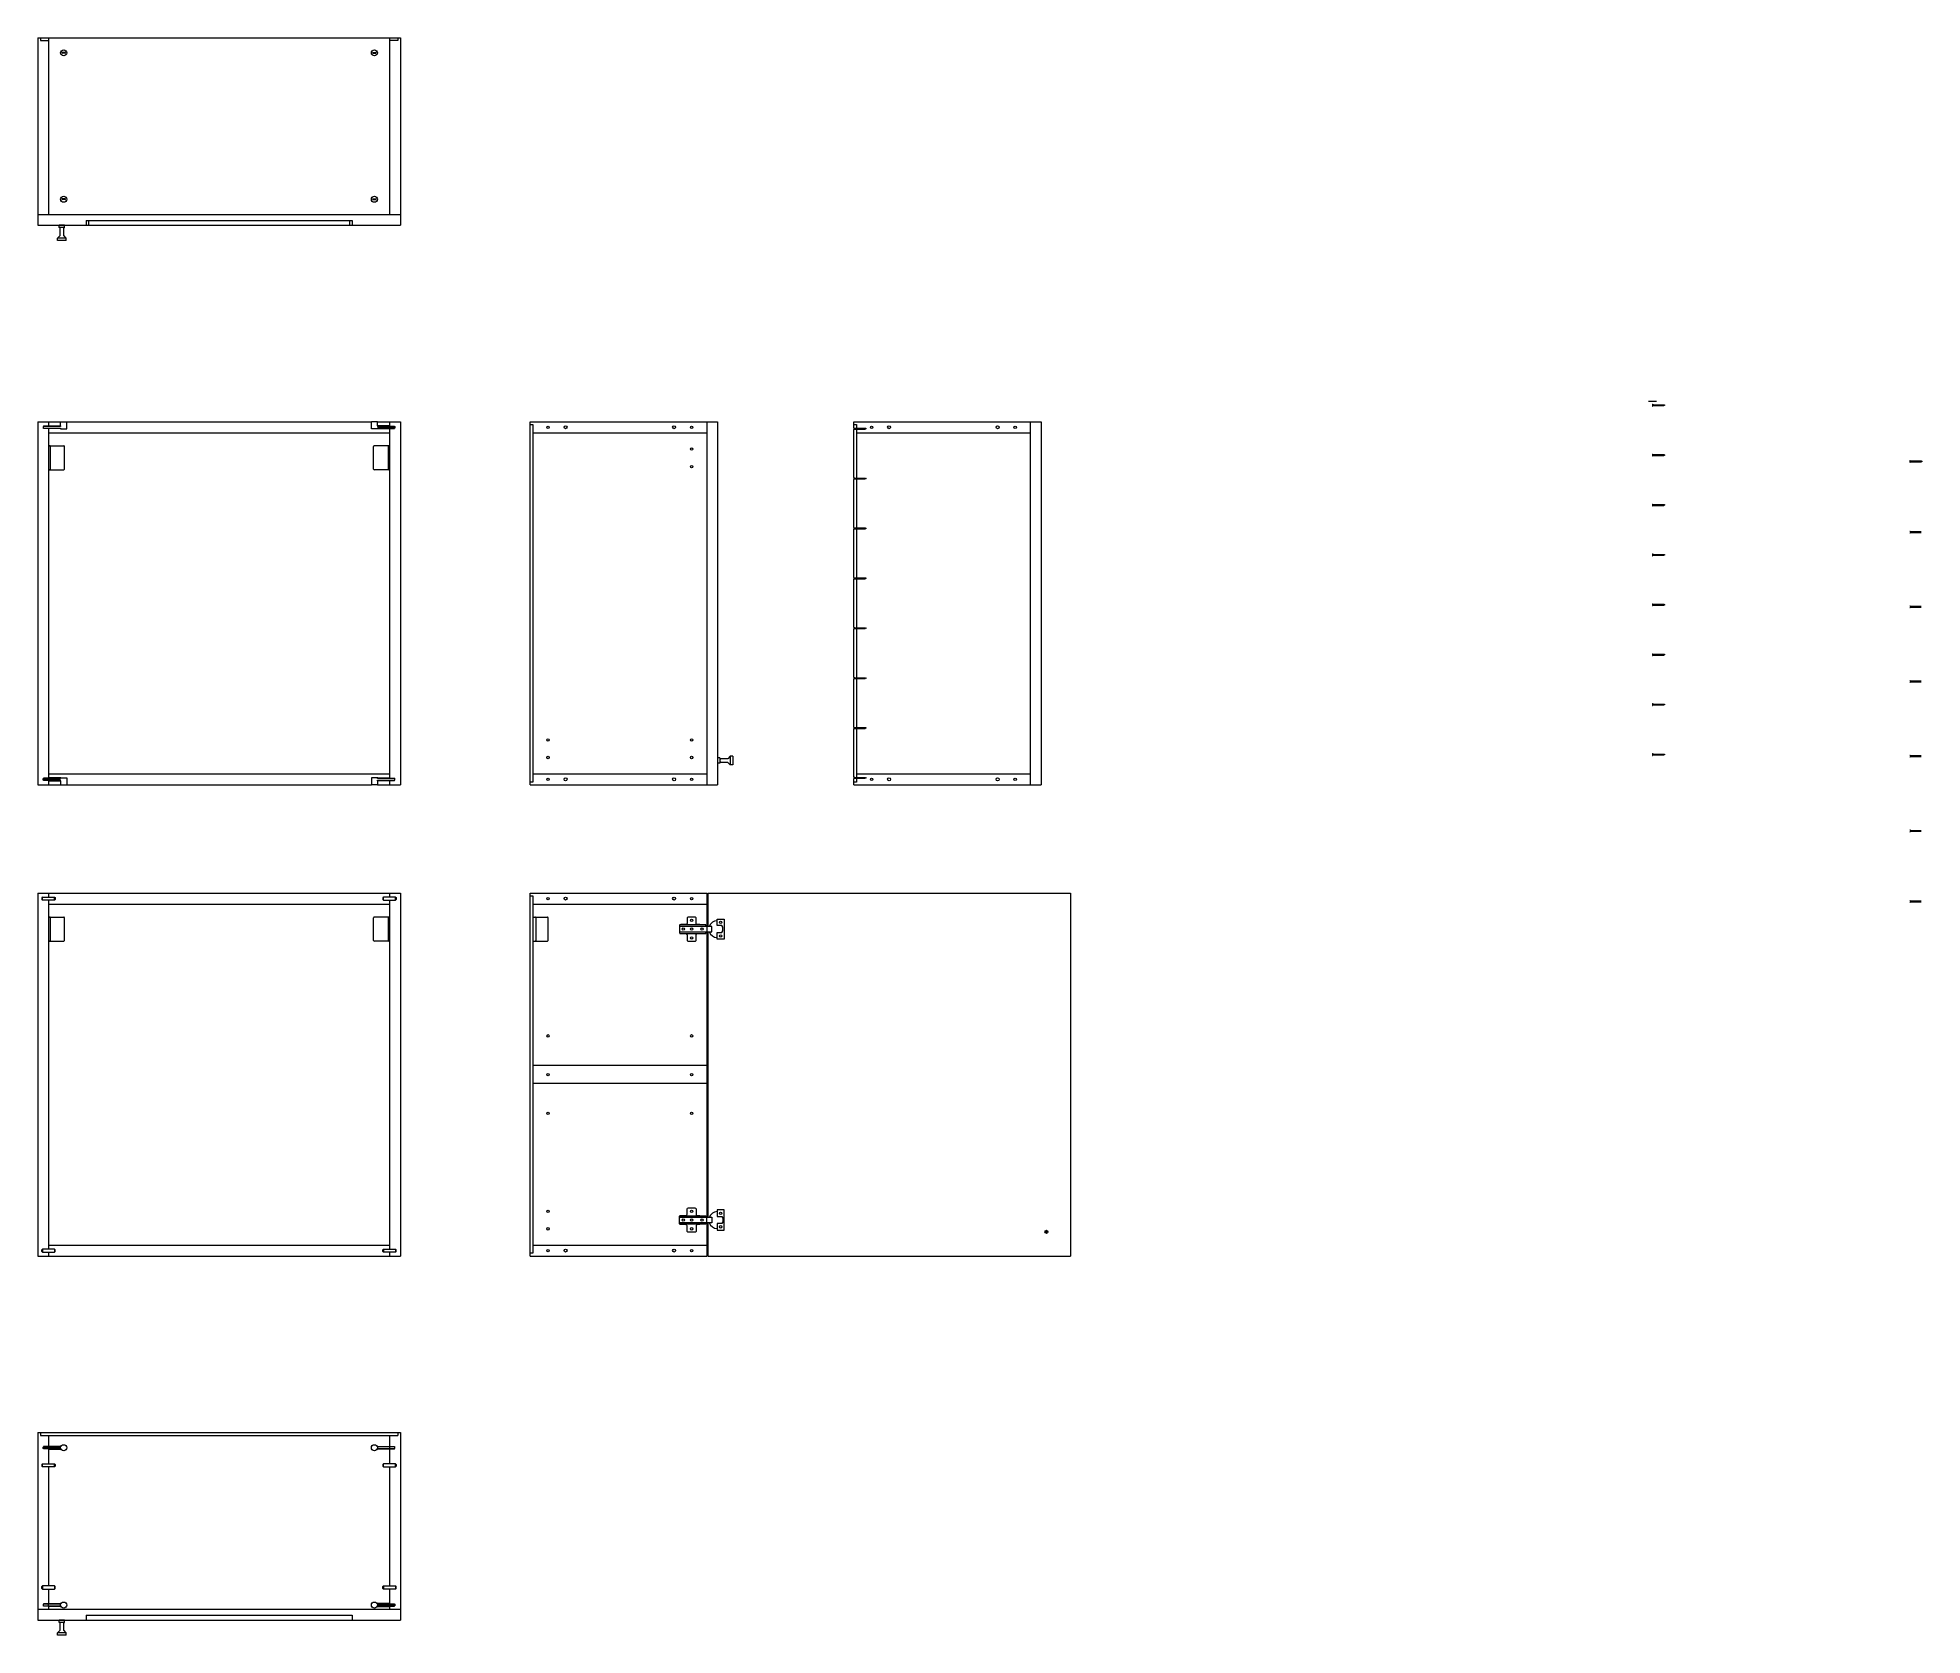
# Model space of a CAD drawing. Header units: centimetres. Extents: x -752 to 647, y -388 to 607.
# Drawn here: x 335.1 to 646.9, y -235.8 to 28.3 of the extents above; entities that cross this region are included whole.
import ezdxf

# ---------------------------------------------------------------- set-up
doc = ezdxf.new("R2010")
doc.units = ezdxf.units.CM
doc.header["$MEASUREMENT"] = 0
for name, color, linetype, lineweight in [('0_Num_Penna__6', 6, 'Continuous', 18), ('A-FURN_Num_Penna__252_Num_Penna__252_Num_Penna__3_Num_Penna__252_Num_Penna__252_Num_Penna__252_Num_Penna__252_Num_Penna__252_Num_Penna__252_Num_Penna__252_Num_Penna__252_Num_Penna__252_Num_Penna__252_Num_Penna__252_Num_Penna__5', 5, 'Continuous', 18), ('A-FURN_Num_Penna__252_Num_Penna__252_Num_Penna__3_Num_Penna__252_Num_Penna__252_Num_Penna__252_Num_Penna__252_Num_Penna__252_Num_Penna__252_Num_Penna__252_Num_Penna__252_Num_Penna__252_Num_Penna__252_Num_Penna__252_Num_Penna__6', 6, 'Continuous', 18), ('A-SECT-PATT_Num_Penna__6_Num_Penna__6_Num_Penna__6_Num_Penna__6_Num_Penna__6_Num_Penna__6_Num_Penna__6_Num_Penna__6_Num_Penna__6_Num_Penna__6_Num_Penna__6_Num_Penna__6_Num_Penna__6_Num_Penna__2', 2, 'Continuous', 18), ('A-SECT-PATT_Num_Penna__6_Num_Penna__6_Num_Penna__6_Num_Penna__6_Num_Penna__6_Num_Penna__6_Num_Penna__6_Num_Penna__6_Num_Penna__6_Num_Penna__6_Num_Penna__6_Num_Penna__6_Num_Penna__6_Num_Penna__6', 6, 'Continuous', 18), ('INFO_Num_Penna__2_Num_Penna__2_Num_Penna__2_Num_Penna__2_Num_Penna__5', 5, 'Continuous', 18), ('PDF _Geometria_Num_Penna__5', 5, 'Continuous', 18), ('PDF10_Geometry_Num_Penna__7_Num_Penna__7_Num_Penna__7_Num_Penna__7_Num_Penna__7_Num_Penna__7_Num_Penna__7_Num_Penna__6', 6, 'Continuous', 18), ('PDF10_Solid Fills_Num_Penna__5_Num_Penna__5_Num_Penna__5_Num_Penna__5_Num_Penna__5_Num_Penna__5_Num_Penna__5_Num_Penna__5', 5, 'Continuous', 18), ('PDF10_Solid Fills_Num_Penna__82_Num_Penna__82_Num_Penna__82_Num_Penna__82_Num_Penna__82_Num_Penna__82_Num_Penna__82_Num_Penna__82', 82, 'Continuous', 18), ('PDF16_Geometry_Num_Penna__5_Num_Penna__5_Num_Penna__5_Num_Penna__5_Num_Penna__5_Num_Penna__5_Num_Penna__5_Num_Penna__5_Num_Penna__5_Num_Penna__5_Num_Penna__5_Num_Penna__5_Num_Penna__5_Num_Penna__5', 5, 'Continuous', 18), ('PDF16_Geometry_Num_Penna__6_Num_Penna__6_Num_Penna__3_Num_Penna__3_Num_Penna__3_Num_Penna__3_Num_Penna__3_Num_Penna__3_Num_Penna__3_Num_Penna__3_Num_Penna__3_Num_Penna__3_Num_Penna__3_Num_Penna__3', 3, 'Continuous', 18), ('PDF16_Geometry_Num_Penna__6_Num_Penna__6_Num_Penna__6_Num_Penna__6_Num_Penna__6_Num_Penna__6_Num_Penna__6_Num_Penna__6_Num_Penna__6_Num_Penna__6_Num_Penna__6_Num_Penna__6_Num_Penna__6_Num_Penna__2', 2, 'Continuous', 18), ('PDF16_Geometry_Num_Penna__6_Num_Penna__6_Num_Penna__6_Num_Penna__6_Num_Penna__6_Num_Penna__6_Num_Penna__6_Num_Penna__6_Num_Penna__6_Num_Penna__6_Num_Penna__6_Num_Penna__6_Num_Penna__6_Num_Penna__5', 5, 'Continuous', 18), ('PDF16_Geometry_Num_Penna__6_Num_Penna__6_Num_Penna__6_Num_Penna__6_Num_Penna__6_Num_Penna__6_Num_Penna__6_Num_Penna__6_Num_Penna__6_Num_Penna__6_Num_Penna__6_Num_Penna__6_Num_Penna__6_Num_Penna__6', 6, 'Continuous', 18), ('PDF22_Geometry_Num_Penna__1_Num_Penna__255_Num_Penna__255_Num_Penna__255_Num_Penna__255_Num_Penna__5', 5, 'Continuous', 18), ('PDF22_Geometry_Num_Penna__1_Num_Penna__255_Num_Penna__255_Num_Penna__255_Num_Penna__255_Num_Penna__6', 6, 'Continuous', 18), ('PDF22_Geometry_Num_Penna__1_Num_Penna__255_Num_Penna__3_Num_Penna__3_Num_Penna__6', 6, 'Continuous', 18), ('PDF22_Geometry_Num_Penna__1_Num_Penna__255_Num_Penna__5_Num_Penna__5_Num_Penna__5', 5, 'Continuous', 18), ('PDF22_Solid Fills_Num_Penna__7_Num_Penna__7_Num_Penna__254_Num_Penna__254_Num_Penna__254_Num_Penna__254', 254, 'Continuous', 18), ('PDF2_Geometry_Num_Penna__7_Num_Penna__7_Num_Penna__7_Num_Penna__7_Num_Penna__7_Num_Penna__7_Num_Penna__7_Num_Penna__5', 5, 'Continuous', 18), ('PDF2_Geometry_Num_Penna__7_Num_Penna__7_Num_Penna__7_Num_Penna__7_Num_Penna__7_Num_Penna__7_Num_Penna__7_Num_Penna__6', 6, 'Continuous', 18), ('VITE_Num_Penna__5', 5, 'Continuous', 18), ('VITE_Num_Penna__6', 6, 'Continuous', 18)]:
    doc.layers.add(name, color=color, linetype=linetype, lineweight=lineweight)

msp = doc.modelspace()

# ---------------------------------------------------------------- linework, layer by layer
at = {"layer": '0_Num_Penna__6', "color": 6, "linetype": 'Continuous', "lineweight": 18}
for p, q in [((336.93, -35.84), (338.93, -35.84)), ((338.93, -35.84), (338.93, -35.17)), ((338.93, -36.32), (338.93, -36.3)), ((338.93, -36.32), (339.93, -36.32)), ((339.93, -36.32), (339.93, -35.17)), ((390.33, -36.32), (390.33, -35.17)), ((391.33, -36.32), (390.33, -36.32)), ((391.33, -35.84), (391.33, -35.17)), ((393.33, -35.84), (391.33, -35.84)), ((391.33, -36.32), (391.33, -36.3)), ((336.93, -94.5), (338.93, -94.5)), ((338.93, -94.01), (339.93, -94.01)), ((338.93, -94.01), (338.93, -94.04)), ((338.93, -94.5), (338.93, -95.17)), ((339.93, -94.01), (339.93, -94.04)), ((339.93, -94.04), (339.93, -95.17)), ((391.33, -94.01), (390.33, -94.01)), ((390.33, -94.01), (390.33, -94.04)), ((390.33, -94.04), (390.33, -95.17)), ((391.33, -94.01), (391.33, -94.04)), ((393.33, -94.5), (391.33, -94.5)), ((391.33, -94.5), (391.33, -95.17)), ((335.93, -113.74), (335.83, -113.84)), ((335.83, -113.84), (335.83, -114.14)), ((335.93, -114.24), (335.83, -114.14)), ((337.93, -113.74), (338.03, -113.84)), ((337.93, -114.24), (338.03, -114.14)), ((338.03, -113.84), (338.03, -114.14)), ((392.33, -113.74), (392.23, -113.84)), ((392.23, -113.84), (392.23, -114.14)), ((392.33, -114.24), (392.23, -114.14)), ((394.33, -113.74), (394.43, -113.84)), ((394.33, -114.24), (394.43, -114.14)), ((394.43, -113.84), (394.43, -114.14)), ((335.93, -171.94), (335.83, -172.04)), ((335.83, -172.34), (335.83, -172.04)), ((335.93, -172.44), (335.83, -172.34)), ((337.93, -171.94), (338.03, -172.04)), ((337.93, -172.44), (338.03, -172.34)), ((338.03, -172.34), (338.03, -172.04)), ((392.33, -171.94), (392.23, -172.04)), ((392.23, -172.34), (392.23, -172.04)), ((392.33, -172.44), (392.23, -172.34)), ((394.33, -171.94), (394.43, -172.04)), ((394.33, -172.44), (394.43, -172.34)), ((394.43, -172.34), (394.43, -172.04)), ((336.93, -205.02), (338.99, -205.02)), ((393.33, -205.02), (391.27, -205.02)), ((335.93, -207.44), (335.83, -207.54)), ((335.83, -207.54), (335.83, -207.84)), ((335.93, -207.94), (335.83, -207.84)), ((337.93, -207.44), (338.03, -207.54)), ((337.93, -207.94), (338.03, -207.84)), ((338.03, -207.54), (338.03, -207.84)), ((392.33, -207.44), (392.23, -207.54)), ((392.23, -207.54), (392.23, -207.84)), ((392.33, -207.94), (392.23, -207.84)), ((394.33, -207.44), (394.43, -207.54)), ((394.33, -207.94), (394.43, -207.84)), ((394.43, -207.54), (394.43, -207.84)), ((335.93, -227.64), (335.83, -227.74)), ((335.83, -228.04), (335.83, -227.74)), ((335.93, -228.14), (335.83, -228.04)), ((336.93, -230.56), (338.99, -230.56)), ((337.93, -227.64), (338.03, -227.74)), ((337.93, -228.14), (338.03, -228.04)), ((338.03, -228.04), (338.03, -227.74)), ((393.33, -230.56), (391.27, -230.56)), ((392.33, -227.64), (392.23, -227.74)), ((392.23, -228.04), (392.23, -227.74)), ((392.33, -228.14), (392.23, -228.04)), ((394.33, -227.64), (394.43, -227.74)), ((394.33, -228.14), (394.43, -228.04)), ((394.43, -228.04), (394.43, -227.74))]:
    msp.add_line(p, q, dxfattribs=at)
for p in [(338.93, -94.04), (391.33, -94.04)]:
    msp.add_point(p, dxfattribs=at)
at = {"layer": 'A-FURN_Num_Penna__252_Num_Penna__252_Num_Penna__3_Num_Penna__252_Num_Penna__252_Num_Penna__252_Num_Penna__252_Num_Penna__252_Num_Penna__252_Num_Penna__252_Num_Penna__252_Num_Penna__252_Num_Penna__252_Num_Penna__252_Num_Penna__5', "color": 5, "linetype": 'Continuous', "lineweight": 18}
for p, q in [((602.25, -32.26), (602.25, -32.56)), ((602.31, -32.34), (602.31, -32.48)), ((336.93, -35.87), (336.93, -35.94)), ((336.93, -36.2), (336.93, -36.26)), ((393.33, -35.87), (393.33, -35.94)), ((393.33, -36.2), (393.33, -36.26)), ((470.12, -36.14), (470.12, -36.44)), ((470.18, -36.22), (470.18, -36.36)), ((602.25, -40.51), (602.25, -40.81)), ((602.31, -40.59), (602.31, -40.73)), ((644.82, -41.56), (644.82, -41.86)), ((644.88, -41.63), (644.88, -41.78)), ((470.12, -44.39), (470.12, -44.69)), ((470.18, -44.47), (470.18, -44.61)), ((602.25, -48.76), (602.25, -49.06)), ((602.31, -48.84), (602.31, -48.98)), ((470.18, -52.72), (470.18, -52.86)), ((602.25, -57.01), (602.25, -57.31)), ((602.31, -57.09), (602.31, -57.23)), ((470.12, -60.89), (470.12, -61.19)), ((470.18, -60.97), (470.18, -61.11)), ((602.25, -65.26), (602.25, -65.56)), ((602.31, -65.34), (602.31, -65.48)), ((470.12, -69.14), (470.12, -69.44)), ((470.18, -69.22), (470.18, -69.36)), ((602.25, -73.51), (602.25, -73.81)), ((602.31, -73.59), (602.31, -73.73)), ((470.12, -77.39), (470.12, -77.69)), ((470.18, -77.47), (470.18, -77.61)), ((602.25, -81.76), (602.25, -82.06)), ((602.31, -81.84), (602.31, -81.98)), ((470.12, -85.64), (470.12, -85.94)), ((470.18, -85.72), (470.18, -85.86)), ((602.25, -90.01), (602.25, -90.31)), ((602.31, -90.09), (602.31, -90.23)), ((336.93, -94.14), (336.93, -94.07)), ((336.93, -94.46), (336.93, -94.4)), ((393.33, -94.14), (393.33, -94.07)), ((393.33, -94.46), (393.33, -94.4)), ((470.12, -93.89), (470.12, -94.19)), ((470.18, -93.97), (470.18, -94.11)), ((445.8, -118.59), (445.8, -119.49)), ((445.8, -167.59), (445.8, -166.69)), ((336.93, -204.59), (336.93, -204.99)), ((393.33, -204.59), (393.33, -204.99)), ((336.93, -230.99), (336.93, -230.59)), ((393.33, -230.99), (393.33, -230.59))]:
    msp.add_line(p, q, dxfattribs=at)
for centre in [(422.45, -36.07), (440.4, -36.07), (475.97, -36.07), (493.92, -36.07), (422.45, -94.27), (440.4, -94.27), (475.97, -94.27), (493.92, -94.27), (422.45, -113.99), (440.4, -113.99), (422.45, -172.19), (440.4, -172.19)]:
    msp.add_circle(centre, 0.25, dxfattribs=at)
at = {"layer": 'A-FURN_Num_Penna__252_Num_Penna__252_Num_Penna__3_Num_Penna__252_Num_Penna__252_Num_Penna__252_Num_Penna__252_Num_Penna__252_Num_Penna__252_Num_Penna__252_Num_Penna__252_Num_Penna__252_Num_Penna__252_Num_Penna__252_Num_Penna__6', "color": 6, "linetype": 'Continuous', "lineweight": 18}
for p, q in [((602.25, -32.26), (602.31, -32.26)), ((602.25, -32.56), (602.31, -32.56)), ((602.31, -32.26), (602.31, -32.34)), ((602.31, -32.34), (604.14, -32.34)), ((602.31, -32.48), (604.14, -32.48)), ((602.31, -32.48), (602.31, -32.56)), ((336.93, -35.87), (336.1, -35.87)), ((336.1, -35.87), (336.1, -35.94)), ((336.1, -36.26), (336.1, -36.2)), ((336.93, -36.26), (336.1, -36.26)), ((393.33, -35.87), (394.16, -35.87)), ((393.33, -36.26), (394.16, -36.26)), ((394.16, -35.87), (394.16, -35.94)), ((394.16, -36.26), (394.16, -36.2)), ((470.12, -36.14), (470.18, -36.14)), ((470.12, -36.44), (470.18, -36.44)), ((470.18, -36.14), (470.18, -36.22)), ((470.18, -36.22), (472.02, -36.22)), ((470.18, -36.36), (472.02, -36.36)), ((470.18, -36.36), (470.18, -36.44)), ((602.25, -40.51), (602.31, -40.51)), ((602.31, -40.51), (602.31, -40.59)), ((602.25, -40.81), (602.31, -40.81)), ((602.31, -40.59), (604.14, -40.59)), ((602.31, -40.73), (604.14, -40.73)), ((602.31, -40.73), (602.31, -40.81)), ((644.82, -41.56), (644.88, -41.56)), ((644.82, -41.86), (644.88, -41.86)), ((644.88, -41.56), (644.88, -41.63)), ((644.88, -41.63), (646.71, -41.63)), ((644.88, -41.78), (646.71, -41.78)), ((644.88, -41.78), (644.88, -41.86)), ((470.12, -44.39), (470.18, -44.39)), ((470.12, -44.69), (470.18, -44.69)), ((470.18, -44.39), (470.18, -44.47)), ((470.18, -44.47), (472.02, -44.47)), ((470.18, -44.61), (472.02, -44.61)), ((470.18, -44.61), (470.18, -44.69)), ((602.25, -48.76), (602.31, -48.76)), ((602.25, -49.06), (602.31, -49.06)), ((602.31, -48.76), (602.31, -48.84)), ((602.31, -48.84), (604.14, -48.84)), ((602.31, -48.98), (604.14, -48.98)), ((602.31, -48.98), (602.31, -49.06)), ((470.12, -52.64), (470.18, -52.64)), ((470.12, -52.94), (470.18, -52.94)), ((470.18, -52.64), (470.18, -52.72)), ((470.18, -52.72), (472.02, -52.72)), ((470.18, -52.86), (472.02, -52.86)), ((470.18, -52.86), (470.18, -52.94)), ((644.82, -53.23), (644.88, -53.23)), ((644.82, -53.53), (644.88, -53.53)), ((644.88, -53.23), (644.88, -53.31)), ((644.88, -53.31), (646.71, -53.31)), ((644.88, -53.45), (646.71, -53.45)), ((644.88, -53.45), (644.88, -53.53)), ((602.25, -57.01), (602.31, -57.01)), ((602.25, -57.31), (602.31, -57.31)), ((602.31, -57.01), (602.31, -57.09)), ((602.31, -57.09), (604.14, -57.09)), ((602.31, -57.23), (604.14, -57.23)), ((602.31, -57.23), (602.31, -57.31)), ((470.12, -60.89), (470.18, -60.89)), ((470.12, -61.19), (470.18, -61.19)), ((470.18, -60.89), (470.18, -60.97)), ((470.18, -60.97), (472.02, -60.97)), ((470.18, -61.11), (472.02, -61.11)), ((470.18, -61.11), (470.18, -61.19)), ((602.25, -65.26), (602.31, -65.26)), ((602.31, -65.26), (602.31, -65.34)), ((602.31, -65.34), (604.14, -65.34)), ((602.25, -65.56), (602.31, -65.56)), ((602.31, -65.48), (604.14, -65.48)), ((602.31, -65.48), (602.31, -65.56)), ((644.82, -65.58), (644.88, -65.58)), ((644.82, -65.88), (644.88, -65.88)), ((644.88, -65.58), (644.88, -65.66)), ((644.88, -65.66), (646.71, -65.66)), ((644.88, -65.8), (646.71, -65.8)), ((644.88, -65.8), (644.88, -65.88)), ((470.12, -69.14), (470.18, -69.14)), ((470.12, -69.44), (470.18, -69.44)), ((470.18, -69.14), (470.18, -69.22)), ((470.18, -69.22), (472.02, -69.22)), ((470.18, -69.36), (472.02, -69.36)), ((470.18, -69.36), (470.18, -69.44)), ((602.25, -73.51), (602.31, -73.51)), ((602.25, -73.81), (602.31, -73.81)), ((602.31, -73.51), (602.31, -73.59)), ((602.31, -73.59), (604.14, -73.59)), ((602.31, -73.73), (604.14, -73.73)), ((602.31, -73.73), (602.31, -73.81)), ((470.12, -77.39), (470.18, -77.39)), ((470.12, -77.69), (470.18, -77.69)), ((470.18, -77.39), (470.18, -77.47)), ((470.18, -77.47), (472.02, -77.47)), ((470.18, -77.61), (472.02, -77.61)), ((470.18, -77.61), (470.18, -77.69)), ((644.82, -77.93), (644.88, -77.93)), ((644.88, -77.93), (644.88, -78.01)), ((644.82, -78.23), (644.88, -78.23)), ((644.88, -78.01), (646.71, -78.01)), ((644.88, -78.15), (646.71, -78.15)), ((644.88, -78.15), (644.88, -78.23)), ((602.25, -81.76), (602.31, -81.76)), ((602.25, -82.06), (602.31, -82.06)), ((602.31, -81.76), (602.31, -81.84)), ((602.31, -81.84), (604.14, -81.84)), ((602.31, -81.98), (604.14, -81.98)), ((602.31, -81.98), (602.31, -82.06)), ((470.12, -85.64), (470.18, -85.64)), ((470.12, -85.94), (470.18, -85.94)), ((470.18, -85.64), (470.18, -85.72)), ((470.18, -85.72), (472.02, -85.72)), ((470.18, -85.86), (472.02, -85.86)), ((470.18, -85.86), (470.18, -85.94)), ((602.25, -90.01), (602.31, -90.01)), ((602.25, -90.31), (602.31, -90.31)), ((602.31, -90.01), (602.31, -90.09)), ((602.31, -90.09), (604.14, -90.09)), ((602.31, -90.23), (604.14, -90.23)), ((602.31, -90.23), (602.31, -90.31)), ((644.82, -90.28), (644.88, -90.28)), ((644.88, -90.28), (644.88, -90.36)), ((644.88, -90.36), (646.71, -90.36)), ((644.82, -90.58), (644.88, -90.58)), ((644.88, -90.5), (646.71, -90.5)), ((644.88, -90.5), (644.88, -90.58)), ((336.93, -94.07), (336.1, -94.07)), ((336.1, -94.07), (336.1, -94.14)), ((336.1, -94.46), (336.1, -94.4)), ((336.93, -94.46), (336.1, -94.46)), ((393.33, -94.07), (394.16, -94.07)), ((393.33, -94.46), (394.16, -94.46)), ((394.16, -94.07), (394.16, -94.14)), ((394.16, -94.46), (394.16, -94.4)), ((470.12, -93.89), (470.18, -93.89)), ((470.12, -94.19), (470.18, -94.19)), ((470.18, -93.89), (470.18, -93.97)), ((470.18, -93.97), (472.02, -93.97)), ((470.18, -94.11), (472.02, -94.11)), ((470.18, -94.11), (470.18, -94.19)), ((644.82, -102.63), (644.88, -102.63)), ((644.88, -102.63), (644.88, -102.71)), ((644.88, -102.71), (646.71, -102.71)), ((644.88, -102.85), (646.71, -102.85)), ((644.88, -102.85), (644.88, -102.93)), ((644.82, -102.93), (644.88, -102.93)), ((644.82, -114.31), (644.88, -114.31)), ((644.82, -114.61), (644.88, -114.61)), ((644.88, -114.31), (644.88, -114.38)), ((644.88, -114.38), (646.71, -114.38)), ((644.88, -114.53), (646.71, -114.53)), ((644.88, -114.53), (644.88, -114.61)), ((336.93, -204.59), (336.1, -204.59)), ((336.1, -204.59), (336.1, -204.66)), ((336.1, -204.99), (336.1, -204.92)), ((336.93, -204.99), (336.1, -204.99)), ((393.33, -204.59), (394.16, -204.59)), ((393.33, -204.99), (394.16, -204.99)), ((394.16, -204.59), (394.16, -204.66)), ((394.16, -204.99), (394.16, -204.92)), ((336.93, -230.59), (336.1, -230.59)), ((336.1, -230.59), (336.1, -230.66)), ((393.33, -230.59), (394.16, -230.59)), ((394.16, -230.59), (394.16, -230.66)), ((336.1, -230.99), (336.1, -230.92)), ((336.93, -230.99), (336.1, -230.99)), ((393.33, -230.99), (394.16, -230.99)), ((394.16, -230.99), (394.16, -230.92))]:
    msp.add_line(p, q, dxfattribs=at)
at = {"layer": 'A-SECT-PATT_Num_Penna__6_Num_Penna__6_Num_Penna__6_Num_Penna__6_Num_Penna__6_Num_Penna__6_Num_Penna__6_Num_Penna__6_Num_Penna__6_Num_Penna__6_Num_Penna__6_Num_Penna__6_Num_Penna__6_Num_Penna__2', "color": 2, "linetype": 'Continuous', "lineweight": 18}
for p, q in [((446, -113.09), (506, -113.09)), ((446, -173.09), (506, -173.09))]:
    msp.add_line(p, q, dxfattribs=at)
at = {"layer": 'A-SECT-PATT_Num_Penna__6_Num_Penna__6_Num_Penna__6_Num_Penna__6_Num_Penna__6_Num_Penna__6_Num_Penna__6_Num_Penna__6_Num_Penna__6_Num_Penna__6_Num_Penna__6_Num_Penna__6_Num_Penna__6_Num_Penna__6', "color": 6, "linetype": 'Continuous', "lineweight": 18}
for p, q in [((343.13, -1.87), (343.13, -2.67)), ((343.53, -1.87), (343.53, -2.67)), ((386.73, -1.87), (386.73, -2.67)), ((387.13, -1.87), (387.13, -2.67)), ((601.57, -31.74), (602.92, -31.74)), ((335.13, -35.17), (336.93, -35.17)), ((335.13, -35.17), (335.13, -95.17)), ((336.93, -35.17), (336.93, -35.87)), ((336.93, -35.17), (338.93, -35.17)), ((336.93, -36.3), (336.93, -94.07)), ((339.93, -35.17), (390.33, -35.17)), ((391.33, -35.17), (393.33, -35.17)), ((393.33, -35.17), (393.33, -35.87)), ((393.33, -35.17), (395.13, -35.17)), ((393.33, -36.26), (393.33, -94.04)), ((395.13, -35.17), (395.13, -95.17)), ((417.05, -35.62), (417.05, -93.37)), ((470.57, -35.62), (470.57, -36.22)), ((470.57, -36.36), (470.57, -44.47)), ((470.57, -44.61), (470.57, -52.72)), ((470.57, -52.86), (470.57, -60.97)), ((470.57, -61.11), (470.57, -69.22)), ((470.57, -69.36), (470.57, -77.47)), ((470.57, -77.61), (470.57, -85.72)), ((470.57, -85.86), (470.57, -93.37)), ((336.93, -93.37), (393.33, -93.37)), ((417.05, -93.37), (417.05, -94.72)), ((470.57, -93.37), (470.57, -93.97)), ((335.13, -95.17), (390.33, -95.17)), ((336.93, -94.04), (336.93, -94.07)), ((336.93, -94.5), (336.93, -95.17)), ((391.33, -95.17), (395.13, -95.17)), ((393.33, -94.04), (393.33, -94.07)), ((393.33, -94.46), (393.33, -95.17)), ((470.57, -94.11), (470.57, -94.72)), ((335.13, -113.09), (336.93, -113.09)), ((335.13, -113.09), (335.13, -173.09)), ((336.93, -113.09), (336.93, -113.74)), ((336.93, -113.09), (393.33, -113.09)), ((336.93, -114.24), (336.93, -171.94)), ((393.33, -113.09), (393.33, -113.74)), ((393.33, -113.09), (395.13, -113.09)), ((393.33, -114.24), (393.33, -171.94)), ((395.13, -113.09), (395.13, -173.09)), ((417.05, -113.54), (417.05, -171.29)), ((336.93, -171.29), (393.33, -171.29)), ((417.05, -171.29), (417.05, -172.64)), ((335.13, -173.09), (395.13, -173.09)), ((336.93, -172.44), (336.93, -173.09)), ((393.33, -172.44), (393.33, -173.09)), ((343.13, -232.49), (343.13, -233.29)), ((387.13, -232.49), (387.13, -233.29))]:
    msp.add_line(p, q, dxfattribs=at)
at = {"layer": 'INFO_Num_Penna__2_Num_Penna__2_Num_Penna__2_Num_Penna__2_Num_Penna__5', "color": 5, "linetype": 'Continuous', "lineweight": 18}
for p, q in [((337.2, -39.12), (336.93, -39.12)), ((337.18, -39.26), (337.18, -42.98)), ((337.2, -39.12), (339.44, -39.12)), ((339.57, -42.98), (339.57, -39.26)), ((390.69, -42.98), (390.69, -39.26)), ((393.06, -39.12), (390.82, -39.12)), ((393.06, -39.12), (393.33, -39.12)), ((393.08, -39.26), (393.08, -42.98)), ((336.93, -43.12), (337.2, -43.12)), ((337.2, -43.12), (339.44, -43.12)), ((393.06, -43.12), (390.82, -43.12)), ((393.33, -43.12), (393.06, -43.12)), ((337.2, -117.04), (336.93, -117.04)), ((337.18, -117.18), (337.18, -120.9)), ((337.2, -117.04), (339.44, -117.04)), ((339.57, -120.9), (339.57, -117.18)), ((390.69, -120.9), (390.69, -117.18)), ((393.06, -117.04), (390.82, -117.04)), ((393.06, -117.04), (393.33, -117.04)), ((393.08, -117.18), (393.08, -120.9)), ((417.05, -117.04), (419.44, -117.04)), ((417.53, -117.18), (417.53, -120.9)), ((419.57, -120.9), (419.57, -117.18)), ((336.93, -121.04), (337.2, -121.04)), ((337.2, -121.04), (339.44, -121.04)), ((393.06, -121.04), (390.82, -121.04)), ((393.33, -121.04), (393.06, -121.04)), ((417.05, -121.04), (419.44, -121.04))]:
    msp.add_line(p, q, dxfattribs=at)
for centre, start, end in [((337.04, -39.26), 0.4383, 85.0259), ((339.43, -39.26), 0.4383, 85.0259), ((390.83, -39.26), 94.9741, 179.5617), ((393.22, -39.26), 94.9741, 179.5617), ((337.04, -42.98), 274.9741, 359.5617), ((339.43, -42.98), 274.9741, 359.5617), ((390.83, -42.98), 180.4383, 265.0259), ((393.22, -42.98), 180.4383, 265.0259), ((337.04, -117.18), 0.4383, 85.0259), ((339.43, -117.18), 0.4383, 85.0259), ((390.83, -117.18), 94.9741, 179.5617), ((393.22, -117.18), 94.9741, 179.5617), ((417.38, -117.18), 0.4383, 85.0259), ((419.43, -117.18), 0.4383, 85.0259), ((337.04, -120.9), 274.9741, 359.5617), ((339.43, -120.9), 274.9741, 359.5617), ((390.83, -120.9), 180.4383, 265.0259), ((393.22, -120.9), 180.4383, 265.0259), ((417.38, -120.9), 274.9741, 359.5617), ((419.43, -120.9), 274.9741, 359.5617)]:
    msp.add_arc(centre, 0.142, start, end, dxfattribs=at)
at = {"layer": 'PDF _Geometria_Num_Penna__5', "color": 5, "linetype": 'Continuous', "lineweight": 18, "flags": 128}
for points in [[(444.65, -118.34), (444.65, -118.29), (444.25, -118.29, -0.414214), (444.05, -118.09), (444.05, -117.24, 0.414214), (443.85, -117.04), (442.74, -117.04, 0.414214), (442.54, -117.24), (442.54, -118.09, -0.414214), (442.34, -118.29), (441.5, -118.29, 0.414214), (441.3, -118.49), (441.3, -119.59, 0.414214), (441.5, -119.79), (442.34, -119.79, -0.414214), (442.54, -119.99), (442.54, -120.84, 0.414214), (442.74, -121.04), (443.85, -121.04, 0.414214), (444.05, -120.84), (444.05, -119.99, -0.414214), (444.25, -119.79), (444.65, -119.79), (444.65, -119.74)], [(444.65, -167.84), (444.65, -167.89), (444.25, -167.89, 0.414214), (444.05, -168.09), (444.05, -168.94, -0.414214), (443.85, -169.14), (442.74, -169.14, -0.414214), (442.54, -168.94), (442.54, -168.09, 0.414214), (442.34, -167.89), (441.5, -167.89, -0.414214), (441.3, -167.69), (441.3, -166.59, -0.414214), (441.5, -166.39), (442.34, -166.39, 0.414214), (442.54, -166.19), (442.54, -165.34, -0.414214), (442.74, -165.14), (443.85, -165.14, -0.414214), (444.05, -165.34), (444.05, -166.19, 0.414214), (444.25, -166.39), (444.65, -166.39), (444.65, -166.44)]]:
    msp.add_lwpolyline(points, format="xyb", dxfattribs=at)
for points in [[(445.65, -118.34), (441.36, -118.34)], [(445.65, -118.59), (445.65, -118.34)], [(448.66, -117.37), (448.66, -120.71), (447.54, -120.71), (447.54, -119.62), (448.29, -119.62), (448.48, -119.34), (448.48, -119.04), (448.48, -118.74)], [(448.48, -118.74), (448.29, -118.46), (447.54, -118.46), (447.54, -117.37), (448.66, -117.37)], [(441.3, -119.49), (445.65, -119.49), (446.65, -119.49), (446.65, -118.59), (445.65, -118.59), (441.3, -118.59)], [(441.36, -119.74), (445.65, -119.74), (445.65, -119.49)], [(441.3, -166.69), (445.65, -166.69), (446.65, -166.69), (446.65, -167.59), (445.65, -167.59), (441.3, -167.59)], [(441.36, -166.44), (445.65, -166.44), (445.65, -166.69)], [(445.65, -167.84), (441.36, -167.84)], [(445.65, -167.59), (445.65, -167.84)], [(448.66, -168.81), (448.66, -165.47), (447.54, -165.47), (447.54, -166.56), (448.29, -166.56), (448.48, -166.84), (448.48, -167.14), (448.48, -167.44)], [(448.48, -167.44), (448.29, -167.72), (447.54, -167.72), (447.54, -168.81), (448.66, -168.81)]]:
    msp.add_lwpolyline(points, dxfattribs=at)
at = {"layer": 'PDF _Geometria_Num_Penna__5', "color": 5, "linetype": 'Continuous', "lineweight": 18}
for centre, start, end in [((447.54, -119.04), 90.0013, 161.1595), ((447.54, -119.04), 198.8356, 270.0036), ((447.54, -167.14), 89.9964, 161.1644), ((447.54, -167.14), 198.8405, 269.9987)]:
    msp.add_arc(centre, 1.39, start, end, dxfattribs=at)
at = {"layer": 'PDF10_Geometry_Num_Penna__7_Num_Penna__7_Num_Penna__7_Num_Penna__7_Num_Penna__7_Num_Penna__7_Num_Penna__7_Num_Penna__6', "color": 6, "linetype": 'Continuous', "lineweight": 18, "flags": 128}
for points in [[(604.14, -32.34), (604.31, -32.41)], [(604.31, -32.41), (604.14, -32.48)], [(472.02, -36.22), (472.18, -36.29)], [(472.18, -36.29), (472.02, -36.36)], [(604.14, -40.59), (604.31, -40.66)], [(604.31, -40.66), (604.14, -40.73)], [(646.71, -41.63), (646.88, -41.71)], [(646.88, -41.71), (646.71, -41.78)], [(472.02, -44.47), (472.18, -44.54)], [(472.18, -44.54), (472.02, -44.61)], [(604.14, -48.84), (604.31, -48.91)], [(604.31, -48.91), (604.14, -48.98)], [(472.02, -52.72), (472.18, -52.79)], [(472.18, -52.79), (472.02, -52.86)], [(604.14, -57.09), (604.31, -57.16)], [(604.31, -57.16), (604.14, -57.23)], [(472.02, -60.97), (472.18, -61.04)], [(472.18, -61.04), (472.02, -61.11)], [(604.14, -65.34), (604.31, -65.41)], [(604.31, -65.41), (604.14, -65.48)], [(472.02, -69.22), (472.18, -69.29)], [(472.18, -69.29), (472.02, -69.36)], [(604.14, -73.59), (604.31, -73.66)], [(604.31, -73.66), (604.14, -73.73)], [(472.02, -77.47), (472.18, -77.54)], [(472.18, -77.54), (472.02, -77.61)], [(604.14, -81.84), (604.31, -81.91)], [(604.31, -81.91), (604.14, -81.98)], [(472.02, -85.72), (472.18, -85.79)], [(472.18, -85.79), (472.02, -85.86)], [(604.14, -90.09), (604.31, -90.16)], [(604.31, -90.16), (604.14, -90.23)], [(472.02, -93.97), (472.18, -94.04)], [(472.18, -94.04), (472.02, -94.11)]]:
    msp.add_lwpolyline(points, dxfattribs=at)
at = {"layer": 'PDF10_Solid Fills_Num_Penna__5_Num_Penna__5_Num_Penna__5_Num_Penna__5_Num_Penna__5_Num_Penna__5_Num_Penna__5_Num_Penna__5', "color": 5, "linetype": 'Continuous', "lineweight": 18}
for p, q in [((339.68, 25.88), (339.18, 25.88)), ((339.68, 25.78), (339.18, 25.78)), ((390.58, 25.88), (391.08, 25.88)), ((390.58, 25.78), (391.08, 25.78)), ((339.68, 1.68), (339.18, 1.68)), ((339.68, 1.58), (339.18, 1.58)), ((390.58, 1.68), (391.08, 1.68)), ((390.58, 1.58), (391.08, 1.58))]:
    msp.add_line(p, q, dxfattribs=at)
for centre in [(339.43, 25.83), (390.83, 25.83), (339.43, 1.63), (390.83, 1.63), (339.43, -204.79), (390.83, -204.79), (339.43, -230.79), (390.83, -230.79)]:
    msp.add_circle(centre, 0.5, dxfattribs=at)
for centre, start, end in [((339.18, 25.83), 90, 270), ((339.68, 25.83), 270, 90), ((390.58, 25.83), 90, 270), ((391.08, 25.83), 270, 90), ((339.18, 1.63), 90, 270), ((339.68, 1.63), 270, 90), ((390.58, 1.63), 90, 270), ((391.08, 1.63), 270, 90)]:
    msp.add_arc(centre, 0.05, start, end, dxfattribs=at)
at = {"layer": 'PDF10_Solid Fills_Num_Penna__82_Num_Penna__82_Num_Penna__82_Num_Penna__82_Num_Penna__82_Num_Penna__82_Num_Penna__82_Num_Penna__82', "color": 82, "linetype": 'Continuous', "lineweight": 18}
for p, q in [((338.93, 25.88), (338.93, 25.88)), ((338.93, 25.78), (338.93, 25.78)), ((339.93, 25.88), (339.93, 25.88)), ((339.93, 25.78), (339.93, 25.78)), ((390.33, 25.88), (390.33, 25.88)), ((390.33, 25.78), (390.33, 25.78)), ((391.33, 25.88), (391.33, 25.88)), ((391.33, 25.78), (391.33, 25.78))]:
    msp.add_line(p, q, dxfattribs=at)
at = {"layer": 'PDF16_Geometry_Num_Penna__5_Num_Penna__5_Num_Penna__5_Num_Penna__5_Num_Penna__5_Num_Penna__5_Num_Penna__5_Num_Penna__5_Num_Penna__5_Num_Penna__5_Num_Penna__5_Num_Penna__5_Num_Penna__5_Num_Penna__5', "color": 5, "linetype": 'Continuous', "lineweight": 18}
for p, q in [((339.58, -2.67), (338.68, -2.67)), ((338.68, -3.03), (338.68, -2.67)), ((339.58, -3.03), (338.68, -3.03)), ((339.58, -3.03), (339.58, -2.67)), ((338.43, -4.78), (338.83, -4.34)), ((339.83, -4.78), (338.43, -4.78)), ((338.43, -5.17), (338.43, -4.78)), ((339.83, -5.17), (338.43, -5.17)), ((338.83, -4.34), (338.83, -3.18)), ((339.43, -4.34), (339.43, -3.18)), ((339.83, -4.78), (339.43, -4.34)), ((339.83, -5.17), (339.83, -4.78)), ((447.96, -90.72), (447.6, -90.72)), ((447.6, -90.72), (447.6, -91.61)), ((447.96, -91.61), (447.6, -91.61)), ((447.96, -90.72), (447.96, -91.61)), ((449.27, -90.87), (448.11, -90.87)), ((449.27, -91.47), (448.11, -91.47)), ((449.7, -90.47), (449.27, -90.87)), ((449.7, -91.87), (449.27, -91.47)), ((450.1, -90.47), (449.7, -90.47)), ((449.7, -90.47), (449.7, -91.87)), ((450.1, -91.87), (449.7, -91.87)), ((450.1, -90.47), (450.1, -91.87)), ((339.58, -233.29), (338.68, -233.29)), ((338.68, -233.66), (338.68, -233.29)), ((339.58, -233.66), (338.68, -233.66)), ((338.83, -234.96), (338.83, -233.8)), ((339.43, -234.96), (339.43, -233.8)), ((339.58, -233.66), (339.58, -233.29)), ((338.43, -235.4), (338.83, -234.96)), ((339.83, -235.4), (338.43, -235.4)), ((338.43, -235.79), (338.43, -235.4)), ((339.83, -235.79), (338.43, -235.79)), ((339.83, -235.4), (339.43, -234.96)), ((339.83, -235.79), (339.83, -235.4))]:
    msp.add_line(p, q, dxfattribs=at)
for centre, start, end in [((338.68, -3.18), 0, 90), ((339.58, -3.18), 90, 180), ((448.11, -90.72), 180, 270), ((448.11, -91.61), 90, 180), ((338.68, -233.8), 0, 90), ((339.58, -233.8), 90, 180)]:
    msp.add_arc(centre, 0.148, start, end, dxfattribs=at)
at = {"layer": 'PDF16_Geometry_Num_Penna__6_Num_Penna__6_Num_Penna__3_Num_Penna__3_Num_Penna__3_Num_Penna__3_Num_Penna__3_Num_Penna__3_Num_Penna__3_Num_Penna__3_Num_Penna__3_Num_Penna__3_Num_Penna__3_Num_Penna__3', "color": 3, "linetype": 'Continuous', "lineweight": 18}
for p, q in [((335.58, 28.33), (336.93, 28.33)), ((393.33, 28.33), (394.68, 28.33))]:
    msp.add_line(p, q, dxfattribs=at)
at = {"layer": 'PDF16_Geometry_Num_Penna__6_Num_Penna__6_Num_Penna__6_Num_Penna__6_Num_Penna__6_Num_Penna__6_Num_Penna__6_Num_Penna__6_Num_Penna__6_Num_Penna__6_Num_Penna__6_Num_Penna__6_Num_Penna__6_Num_Penna__2', "color": 2, "linetype": 'Continuous', "lineweight": 18}
for p, q in [((446, -113.09), (446, -118.59)), ((506, -113.09), (506, -173.09)), ((446, -119.49), (446, -166.69)), ((446, -167.59), (446, -173.09))]:
    msp.add_line(p, q, dxfattribs=at)
at = {"layer": 'PDF16_Geometry_Num_Penna__6_Num_Penna__6_Num_Penna__6_Num_Penna__6_Num_Penna__6_Num_Penna__6_Num_Penna__6_Num_Penna__6_Num_Penna__6_Num_Penna__6_Num_Penna__6_Num_Penna__6_Num_Penna__6_Num_Penna__5', "color": 5, "linetype": 'Continuous', "lineweight": 18}
msp.add_line((343.13, -233.29), (387.13, -233.29), dxfattribs=at)
at = {"layer": 'PDF16_Geometry_Num_Penna__6_Num_Penna__6_Num_Penna__6_Num_Penna__6_Num_Penna__6_Num_Penna__6_Num_Penna__6_Num_Penna__6_Num_Penna__6_Num_Penna__6_Num_Penna__6_Num_Penna__6_Num_Penna__6_Num_Penna__6', "color": 6, "linetype": 'Continuous', "lineweight": 18}
for p, q in [((335.13, 28.33), (335.58, 28.33)), ((335.13, 28.33), (335.13, -2.67)), ((335.58, 28.33), (335.58, 27.88)), ((336.93, 28.33), (336.93, -0.87)), ((336.93, 28.33), (393.33, 28.33)), ((393.33, 28.33), (393.33, -0.87)), ((394.68, 28.33), (394.68, 27.88)), ((394.68, 28.33), (395.13, 28.33)), ((395.13, 28.33), (395.13, -2.67)), ((335.58, 27.88), (336.93, 27.88)), ((394.68, 27.88), (393.33, 27.88)), ((335.13, -0.87), (395.13, -0.87)), ((335.13, -2.67), (343.13, -2.67)), ((343.13, -1.87), (387.13, -1.87)), ((343.53, -2.67), (386.73, -2.67)), ((387.13, -2.67), (395.13, -2.67)), ((336.93, -35.84), (336.93, -35.87)), ((336.93, -36.97), (393.33, -36.97)), ((393.33, -35.84), (393.33, -35.87)), ((416.6, -95.17), (416.6, -35.17)), ((416.6, -35.17), (447.6, -35.17)), ((416.6, -35.62), (417.05, -35.62)), ((417.05, -36.97), (445.8, -36.97)), ((445.8, -35.17), (445.8, -95.17)), ((447.6, -35.17), (447.6, -95.17)), ((470.12, -35.17), (501.12, -35.17)), ((470.12, -36.14), (470.12, -35.17)), ((470.12, -35.62), (470.57, -35.62)), ((470.12, -44.39), (470.12, -36.44)), ((470.57, -36.97), (499.32, -36.97)), ((499.32, -35.17), (499.32, -95.17)), ((501.12, -35.17), (501.12, -95.17)), ((470.12, -52.64), (470.12, -44.69)), ((470.12, -60.89), (470.12, -52.94)), ((470.12, -69.14), (470.12, -61.19)), ((470.12, -77.39), (470.12, -69.44)), ((470.12, -85.64), (470.12, -77.69)), ((470.12, -93.89), (470.12, -85.94)), ((417.05, -93.37), (445.8, -93.37)), ((470.57, -93.37), (499.32, -93.37)), ((336.93, -94.5), (336.93, -94.46)), ((393.33, -94.5), (393.33, -94.46)), ((416.6, -95.17), (447.6, -95.17)), ((470.12, -95.17), (470.12, -94.19)), ((470.12, -95.17), (501.12, -95.17)), ((336.93, -114.89), (393.33, -114.89)), ((416.6, -173.09), (416.6, -113.09)), ((416.6, -113.09), (445.8, -113.09)), ((416.6, -113.54), (417.05, -113.54)), ((417.05, -114.89), (445.8, -114.89)), ((445.8, -113.09), (445.8, -118.59)), ((445.8, -119.49), (445.8, -166.69)), ((445.8, -167.59), (445.8, -173.09)), ((417.05, -171.29), (445.8, -171.29)), ((416.6, -173.09), (445.8, -173.09)), ((335.13, -202.29), (335.58, -202.29)), ((335.13, -202.29), (335.13, -233.29)), ((335.58, -202.29), (335.58, -202.74)), ((335.58, -202.29), (394.68, -202.29)), ((394.68, -202.29), (394.68, -202.74)), ((394.68, -202.29), (395.13, -202.29)), ((395.13, -202.29), (395.13, -233.29)), ((335.58, -202.74), (394.68, -202.74)), ((336.93, -202.74), (336.93, -204.59)), ((336.93, -204.56), (336.93, -204.59)), ((336.93, -205.02), (336.93, -204.99)), ((336.93, -205.02), (336.93, -207.44)), ((393.33, -202.74), (393.33, -204.56)), ((393.33, -205.02), (393.33, -204.99)), ((393.33, -205.02), (393.33, -207.44)), ((336.93, -207.94), (336.93, -227.64)), ((393.33, -207.94), (393.33, -227.64)), ((336.93, -228.14), (336.93, -230.59)), ((336.93, -230.56), (336.93, -230.59)), ((393.33, -228.14), (393.33, -230.56)), ((393.33, -230.56), (393.33, -230.59)), ((335.13, -231.49), (395.13, -231.49)), ((335.13, -233.29), (343.13, -233.29)), ((336.93, -230.99), (336.93, -231.49)), ((343.13, -232.49), (387.13, -232.49)), ((387.13, -233.29), (395.13, -233.29)), ((393.33, -230.99), (393.33, -231.49))]:
    msp.add_line(p, q, dxfattribs=at)
at = {"layer": 'PDF22_Geometry_Num_Penna__1_Num_Penna__255_Num_Penna__255_Num_Penna__255_Num_Penna__255_Num_Penna__5', "color": 5, "linetype": 'Continuous', "lineweight": 18}
msp.add_line((470.12, -52.64), (470.12, -52.94), dxfattribs=at)
at = {"layer": 'PDF22_Geometry_Num_Penna__1_Num_Penna__255_Num_Penna__255_Num_Penna__255_Num_Penna__255_Num_Penna__6', "color": 6, "linetype": 'Continuous', "lineweight": 18}
for p, q in [((336.93, -36.26), (336.93, -36.3)), ((417.05, -94.72), (416.6, -94.72)), ((470.57, -94.72), (470.12, -94.72)), ((417.05, -172.64), (416.6, -172.64))]:
    msp.add_line(p, q, dxfattribs=at)
at = {"layer": 'PDF22_Geometry_Num_Penna__1_Num_Penna__255_Num_Penna__3_Num_Penna__3_Num_Penna__6', "color": 6, "linetype": 'Continuous', "lineweight": 18}
for p, q in [((445.8, -141.59), (417.05, -141.59)), ((445.8, -144.59), (417.05, -144.59))]:
    msp.add_line(p, q, dxfattribs=at)
at = {"layer": 'PDF22_Geometry_Num_Penna__1_Num_Penna__255_Num_Penna__5_Num_Penna__5_Num_Penna__5', "color": 5, "linetype": 'Continuous', "lineweight": 18}
for centre in [(419.55, -36.07), (443.3, -36.07), (473.07, -36.07), (496.82, -36.07), (443.3, -39.67), (443.3, -42.57), (419.55, -87.77), (443.3, -87.77), (419.55, -90.67), (443.3, -90.67), (419.55, -94.27), (443.3, -94.27), (473.07, -94.27), (496.82, -94.27), (419.55, -113.99), (443.3, -113.99), (443.3, -117.59), (443.3, -117.59), (448.09, -117.92), (441.92, -119.04), (443.3, -119.04), (443.3, -120.49), (443.3, -120.49), (445.02, -119.04), (448.09, -120.16), (419.55, -136.69), (443.3, -136.69), (419.55, -143.09), (443.3, -143.09), (419.55, -149.49), (443.3, -149.49), (419.55, -165.69), (441.92, -167.14), (443.3, -165.69), (443.3, -165.69), (443.3, -167.14), (445.02, -167.14), (448.09, -166.02), (448.09, -168.26), (419.55, -168.59), (443.3, -168.59), (443.3, -168.59), (419.55, -172.19), (443.3, -172.19)]:
    msp.add_circle(centre, 0.2, dxfattribs=at)
at = {"layer": 'PDF22_Solid Fills_Num_Penna__7_Num_Penna__7_Num_Penna__254_Num_Penna__254_Num_Penna__254_Num_Penna__254', "color": 254, "linetype": 'Continuous', "lineweight": 18}
for p, q in [((343.13, -2.67), (343.53, -2.67)), ((386.73, -2.67), (387.13, -2.67))]:
    msp.add_line(p, q, dxfattribs=at)
at = {"layer": 'PDF2_Geometry_Num_Penna__7_Num_Penna__7_Num_Penna__7_Num_Penna__7_Num_Penna__7_Num_Penna__7_Num_Penna__7_Num_Penna__5', "color": 5, "linetype": 'Continuous', "lineweight": 18, "flags": 128}
for points in [[(338.93, -35.94), (336.1, -35.94)], [(336.1, -36.2), (338.93, -36.2)], [(391.33, -35.94), (394.16, -35.94)], [(394.16, -36.2), (391.33, -36.2)], [(336.1, -94.14), (338.93, -94.14)], [(338.93, -94.4), (336.1, -94.4)], [(394.16, -94.14), (391.33, -94.14)], [(391.33, -94.4), (394.16, -94.4)], [(336.1, -204.66), (338.95, -204.66)], [(338.95, -204.92), (336.1, -204.92)], [(394.16, -204.66), (391.31, -204.66)], [(391.31, -204.92), (394.16, -204.92)], [(338.95, -230.66), (336.1, -230.66)], [(391.31, -230.66), (394.16, -230.66)], [(336.1, -230.92), (338.95, -230.92)], [(394.16, -230.92), (391.31, -230.92)]]:
    msp.add_lwpolyline(points, dxfattribs=at)
at = {"layer": 'PDF2_Geometry_Num_Penna__7_Num_Penna__7_Num_Penna__7_Num_Penna__7_Num_Penna__7_Num_Penna__7_Num_Penna__7_Num_Penna__6', "color": 6, "linetype": 'Continuous', "lineweight": 18, "flags": 128}
for points in [[(336.1, -35.94), (336.08, -35.94, 0.19953), (336.07, -35.94, 0.116877), (336.04, -35.98, 0.162888), (336.04, -36.15, 0.116832), (336.07, -36.19, 0.198418), (336.08, -36.2), (336.1, -36.2)], [(394.16, -35.94), (394.18, -35.94, -0.19953), (394.19, -35.94, -0.116877), (394.22, -35.98, -0.162888), (394.22, -36.15, -0.116832), (394.19, -36.19, -0.198418), (394.18, -36.2), (394.16, -36.2)], [(336.1, -94.4), (336.08, -94.4, -0.19953), (336.07, -94.39, -0.116877), (336.04, -94.35, -0.162888), (336.04, -94.18, -0.116832), (336.07, -94.14, -0.198418), (336.08, -94.14), (336.1, -94.14)], [(394.16, -94.4), (394.18, -94.4, 0.19953), (394.19, -94.39, 0.116877), (394.22, -94.35, 0.162888), (394.22, -94.18, 0.116832), (394.19, -94.14, 0.198418), (394.18, -94.14), (394.16, -94.14)], [(336.1, -204.92), (336.08, -204.92, -0.19953), (336.07, -204.91, -0.116877), (336.04, -204.87, -0.162888), (336.04, -204.71, -0.116832), (336.07, -204.67, -0.198418), (336.08, -204.66), (336.1, -204.66)], [(394.16, -204.92), (394.18, -204.92, 0.19953), (394.19, -204.91, 0.116877), (394.22, -204.87, 0.162888), (394.22, -204.71, 0.116832), (394.19, -204.67, 0.198418), (394.18, -204.66), (394.16, -204.66)], [(336.1, -230.66), (336.08, -230.66, 0.19953), (336.07, -230.67, 0.116877), (336.04, -230.71, 0.162888), (336.04, -230.87, 0.116832), (336.07, -230.91, 0.198418), (336.08, -230.92), (336.1, -230.92)], [(394.16, -230.66), (394.18, -230.66, -0.19953), (394.19, -230.67, -0.116877), (394.22, -230.71, -0.162888), (394.22, -230.87, -0.116832), (394.19, -230.91, -0.198418), (394.18, -230.92), (394.16, -230.92)]]:
    msp.add_lwpolyline(points, format="xyb", dxfattribs=at)
for points in [[(335.93, -113.74), (337.93, -113.74)], [(337.93, -114.24), (335.93, -114.24)], [(394.33, -113.74), (392.33, -113.74)], [(392.33, -114.24), (394.33, -114.24)], [(337.93, -171.94), (335.93, -171.94)], [(335.93, -172.44), (337.93, -172.44)], [(392.33, -171.94), (394.33, -171.94)], [(394.33, -172.44), (392.33, -172.44)], [(335.93, -207.44), (337.93, -207.44)], [(337.93, -207.94), (335.93, -207.94)], [(394.33, -207.44), (392.33, -207.44)], [(392.33, -207.94), (394.33, -207.94)], [(337.93, -227.64), (335.93, -227.64)], [(335.93, -228.14), (337.93, -228.14)], [(392.33, -227.64), (394.33, -227.64)], [(394.33, -228.14), (392.33, -228.14)]]:
    msp.add_lwpolyline(points, dxfattribs=at)
at = {"layer": 'VITE_Num_Penna__5', "color": 5, "linetype": 'Continuous', "lineweight": 18}
for p, q in [((338.93, -35.17), (339.93, -35.17)), ((338.93, -35.84), (338.93, -35.94)), ((338.93, -36.2), (338.93, -36.3)), ((391.33, -35.17), (390.33, -35.17)), ((391.33, -35.84), (391.33, -35.94)), ((391.33, -36.2), (391.33, -36.3)), ((338.93, -94.14), (338.93, -94.04)), ((338.93, -94.5), (338.93, -94.4)), ((338.93, -95.17), (339.93, -95.17)), ((391.33, -95.17), (390.33, -95.17)), ((391.33, -94.14), (391.33, -94.04)), ((391.33, -94.5), (391.33, -94.4)), ((501.95, -169.05), (501.85, -169.05)), ((501.85, -169.05), (501.85, -169.13)), ((501.85, -169.13), (501.95, -169.13)), ((501.95, -169.05), (501.95, -168.95)), ((501.95, -168.95), (501.99, -168.95)), ((501.95, -169.23), (501.95, -169.13)), ((502.03, -169.23), (501.95, -169.23)), ((501.99, -168.95), (502.03, -168.95)), ((502.03, -168.95), (502.03, -169.05)), ((502.14, -169.05), (502.03, -169.05)), ((502.03, -169.13), (502.03, -169.23)), ((502.03, -169.13), (502.14, -169.13)), ((502.14, -169.09), (502.14, -169.05)), ((502.14, -169.13), (502.14, -169.07))]:
    msp.add_line(p, q, dxfattribs=at)
at = {"layer": 'VITE_Num_Penna__5', "color": 5, "linetype": 'Continuous', "lineweight": 18, "flags": 128}
for points in [[(335.93, -114.24), (335.93, -113.74)], [(337.93, -114.24), (337.93, -113.74)], [(392.33, -114.24), (392.33, -113.74)], [(394.33, -114.24), (394.33, -113.74)], [(335.93, -171.94), (335.93, -172.44)], [(337.93, -171.94), (337.93, -172.44)], [(392.33, -171.94), (392.33, -172.44)], [(394.33, -171.94), (394.33, -172.44)], [(335.93, -207.94), (335.93, -207.44)], [(337.93, -207.94), (337.93, -207.44)], [(392.33, -207.94), (392.33, -207.44)], [(394.33, -207.94), (394.33, -207.44)], [(335.93, -227.64), (335.93, -228.14)], [(337.93, -227.64), (337.93, -228.14)], [(392.33, -227.64), (392.33, -228.14)], [(394.33, -227.64), (394.33, -228.14)]]:
    msp.add_lwpolyline(points, dxfattribs=at)
at = {"layer": 'VITE_Num_Penna__5', "color": 5, "linetype": 'Continuous', "lineweight": 18}
msp.add_circle((501.99, -169.09), 0.25, dxfattribs=at)
for p in [(338.93, -94.04), (391.33, -94.04)]:
    msp.add_point(p, dxfattribs=at)
at = {"layer": 'VITE_Num_Penna__6', "color": 6, "linetype": 'Continuous', "lineweight": 18}
for p, q in [((338.93, -36.3), (336.93, -36.3)), ((391.33, -36.3), (393.33, -36.3)), ((338.93, -94.04), (336.93, -94.04)), ((391.33, -94.04), (393.33, -94.04)), ((338.99, -204.56), (336.93, -204.56)), ((391.27, -204.56), (393.33, -204.56)), ((338.99, -231.02), (336.93, -231.02)), ((391.27, -231.02), (393.33, -231.02))]:
    msp.add_line(p, q, dxfattribs=at)

doc.saveas('drawing.dxf')
